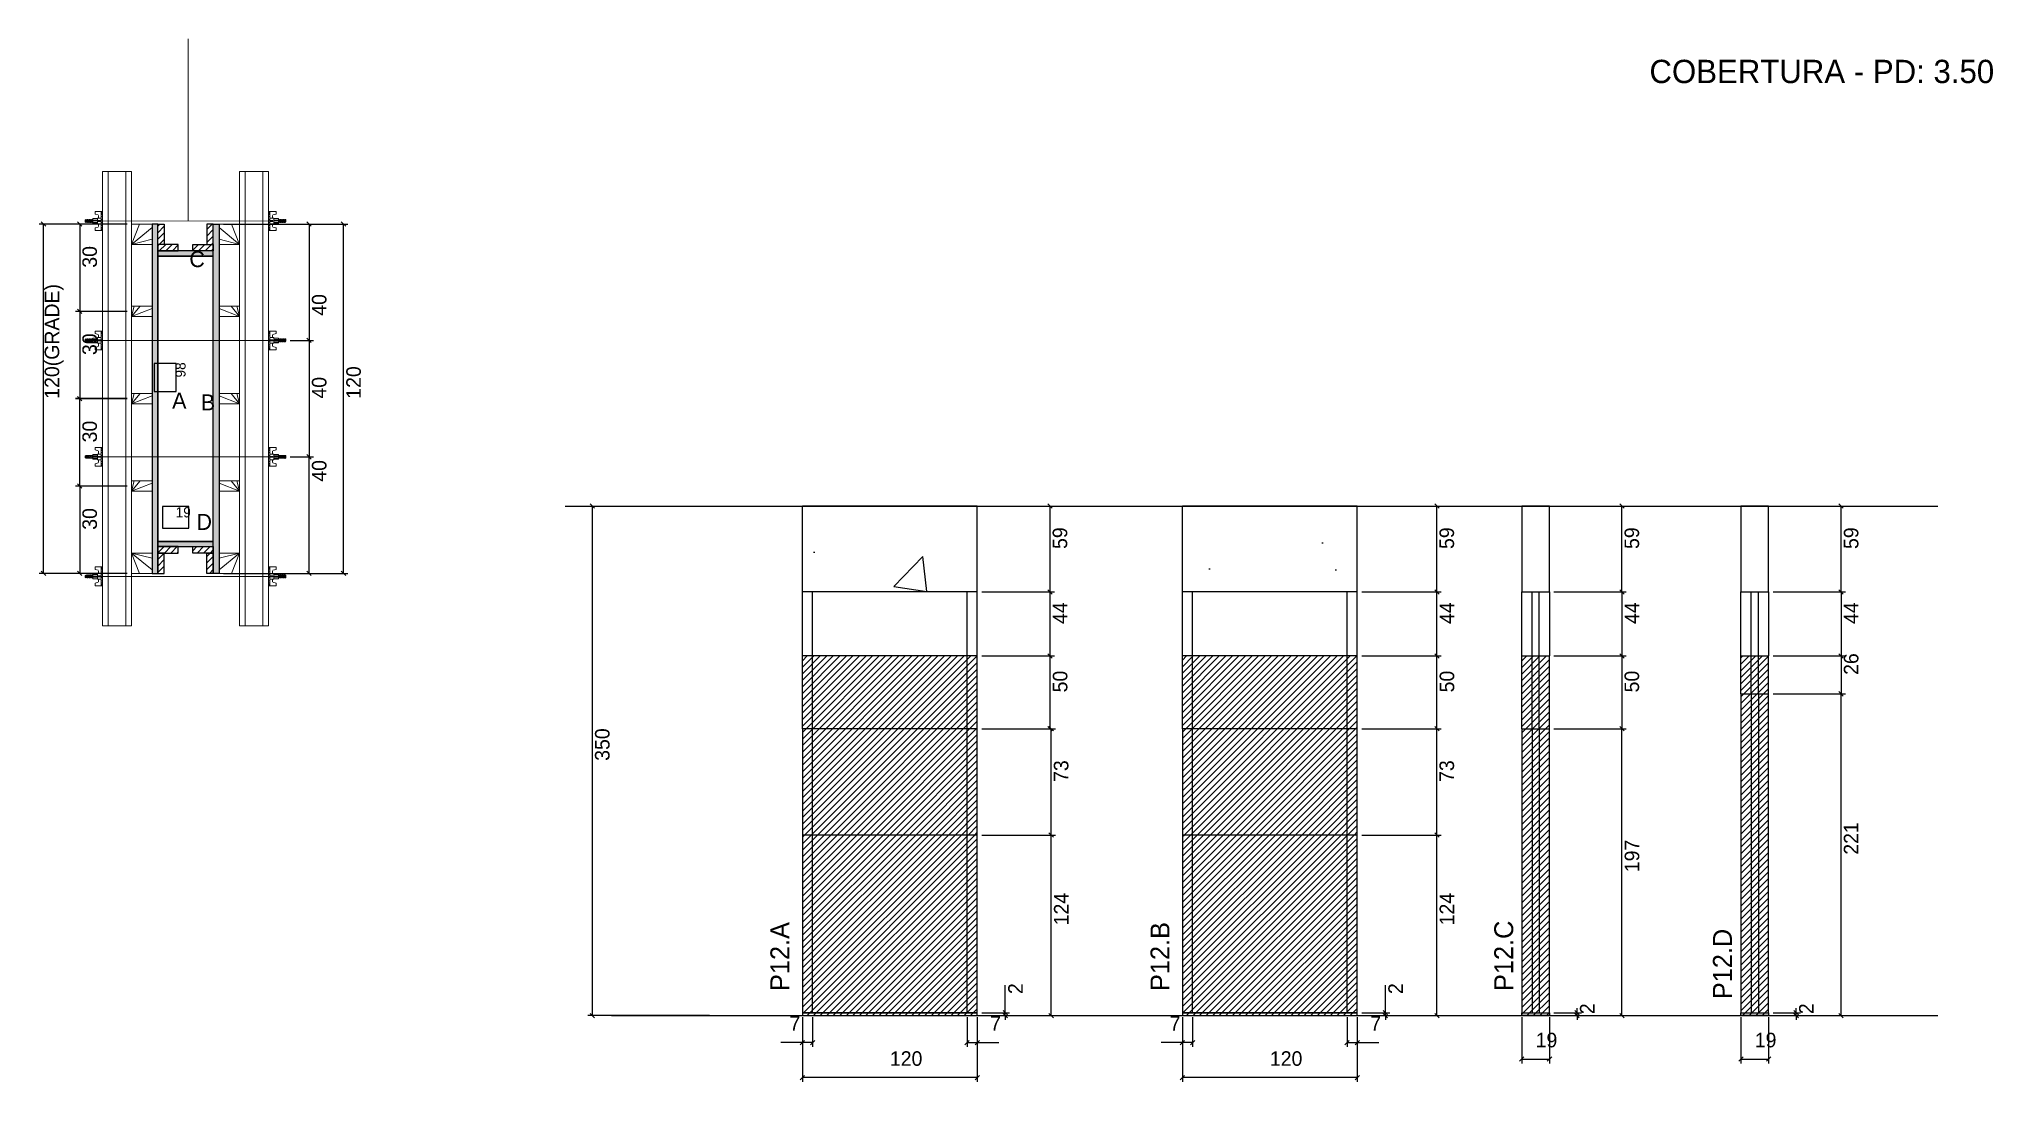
# Model space of a CAD drawing. Header units: metres. Extents: x 7659 to 9000, y 13497 to 14213.
import ezdxf

# ---------------------------------------------------------------- set-up
doc = ezdxf.new("R2010")
doc.units = ezdxf.units.M
for name, color, linetype in [('CHAPA', 7, 'Continuous'), ('COTA', 7, 'Continuous'), ('Hachura', 7, 'Continuous'), ('Madeira', 7, 'Continuous'), ('NIVEL 2° PAV.', 7, 'Continuous'), ('NOMENCLATURA', 7, 'Continuous'), ('Nível', 7, 'Continuous'), ('Painéis', 7, 'Continuous'), ('Perfil Metálico', 7, 'Continuous'), ('SARR_2.2x7', 7, 'Continuous'), ('SARRAFO', 7, 'Continuous'), ('Texto Seção', 7, 'Continuous'), ('TEXTO_GERAL', 7, 'Continuous')]:
    doc.layers.add(name, color=color, linetype=linetype)

msp = doc.modelspace()

# ---------------------------------------------------------------- texts
at = {"layer": 'COTA', "color": 241, "lineweight": 25}
for s, p in [('30', (7698.3, 14056.1)), ('120(GRADE)', (7672.4, 13966.1)), ('40', (7855.8, 14023.1)), ('30', (7698.3, 13996.1)), ('120', (7879.4, 13966.1)), ('40', (7855.8, 13966.2)), ('30', (7698.3, 13936.1)), ('40', (7855.8, 13909.1)), ('30', (7698.3, 13876.1))]:
    msp.add_text(s, height=10, rotation=90, dxfattribs=at).set_placement(p)
at = {"layer": 'COTA', "color": 1, "lineweight": 25}
msp.add_text('98', height=7, rotation=90, dxfattribs=at).set_placement((7759.1, 13980.7))
msp.add_text('19', height=7, dxfattribs=at).set_placement((7752.3, 13884.6))
at = {"layer": 'COTA', "color": 240, "lineweight": 25}
for s, p in [('59', (8364.2, 13862.9)), ('59', (8629.7, 13862.9)), ('59', (8756.7, 13862.9)), ('59', (8907.2, 13862.9)), ('44', (8364.3, 13811.4)), ('44', (8629.8, 13811.4)), ('26', (8907.2, 13776.4)), ('50', (8364.3, 13764.4)), ('50', (8629.8, 13764.4)), ('50', (8756.7, 13764.4)), ('73', (8365, 13702.9)), ('73', (8629.7, 13702.9)), ('221', (8907.2, 13652.9)), ('197', (8756.8, 13640.9)), ('124', (8365.1, 13604.4)), ('124', (8629.8, 13604.4)), ('2', (8333.7, 13557.2)), ('2', (8594.6, 13557.2)), ('2', (8726.1, 13543.4)), ('2', (8876.5, 13543.4))]:
    msp.add_text(s, height=10, rotation=90, dxfattribs=at).set_placement(p)
for s, p in [('7', (8173.6, 13532)), ('7', (8311.3, 13532)), ('7', (8434.5, 13532)), ('7', (8572.2, 13532)), ('19', (8685.7, 13520.6)), ('19', (8836.1, 13520.6)), ('120', (8242.5, 13507.9)), ('120', (8503.3, 13507.9))]:
    msp.add_text(s, height=10, dxfattribs=at).set_placement(p)
at = {"layer": 'NIVEL 2° PAV.', "color": 240, "lineweight": 25}
msp.add_text('350', height=10, rotation=90, dxfattribs=at).set_placement((8050.1, 13717.4))
at = {"layer": 'NOMENCLATURA', "color": 2, "lineweight": 25}
msp.add_text('COBERTURA - PD: 3.50', height=16, dxfattribs=at).set_placement((8763.8, 14182.9))
at = {"layer": 'Painéis', "color": 240, "lineweight": 25}
for p in [(8756.8, 13811.4), (8907.2, 13811.4)]:
    msp.add_text('44', height=10, rotation=90, dxfattribs=at).set_placement(p)
at = {"layer": 'Texto Seção', "color": 7, "lineweight": 15}
for s, p in [('P12.A', (8173.5, 13559.3)), ('P12.B', (8434.4, 13559.3)), ('P12.C', (8670.3, 13559.3)), ('P12.D', (8820.4, 13553.7))]:
    msp.add_text(s, height=13, rotation=90, dxfattribs=at).set_placement(p)
at = {"layer": 'TEXTO_GERAL', "color": 7, "lineweight": 25}
for s, p in [('C', (7761.7, 14056.5)), ('A', (7749.9, 13959.3)), ('B', (7769.6, 13958.1)), ('D', (7766.6, 13876))]:
    msp.add_text(s, height=11, dxfattribs=at).set_placement(p)

# ---------------------------------------------------------------- hatches: boundary and pattern name
at = {"layer": 'COTA'}
h = msp.add_hatch(dxfattribs=at)
h.set_pattern_fill('AR-CONC')
h.paths.add_polyline_path([(8182.5, 13892.4), (8182.5, 13833.4), (8302.5, 13833.4), (8302.5, 13892.4), (8182.5, 13892.4)])
h = msp.add_hatch(dxfattribs=at)
h.set_pattern_fill('AR-CONC')
h.paths.add_polyline_path([(8443.3, 13892.4), (8443.3, 13833.4), (8563.3, 13833.4), (8563.3, 13892.4), (8443.3, 13892.4)])
h = msp.add_hatch(dxfattribs=at)
h.set_pattern_fill('AR-CONC')
h.paths.add_polyline_path([(8676.2, 13833.4), (8695.2, 13833.4), (8695.2, 13893.4), (8676.2, 13893.4), (8676.2, 13833.4)])
h = msp.add_hatch(dxfattribs=at)
h.set_pattern_fill('AR-CONC')
h.paths.add_polyline_path([(8845.6, 13833.4), (8845.6, 13892.4), (8826.6, 13892.4), (8826.6, 13833.4), (8845.6, 13833.4)])
at = {"layer": 'Hachura'}
h = msp.add_hatch(color=7, dxfattribs=at)
h.dxf.hatch_style = 1
h.paths.add_polyline_path([(7740.1, 14086.1), (7736.1, 14086.1), (7736.1, 13846.1), (7740.1, 13846.1), (7740.1, 14086.1)])
h = msp.add_hatch(color=7, dxfattribs=at)
h.dxf.hatch_style = 1
h.paths.add_polyline_path([(7740.1, 14086.1), (7736.1, 14086.1), (7736.1, 13846.1), (7740.1, 13846.1), (7740.1, 14086.1)])
h = msp.add_hatch(dxfattribs=at)
h.set_pattern_fill('ANSI31')
h.paths.add_polyline_path([(7740.1, 14072.1), (7744.5, 14072.1), (7744.5, 14086.1), (7740.1, 14086.1), (7740.1, 14072.1)])
h = msp.add_hatch(dxfattribs=at)
h.set_pattern_fill('ANSI31')
h.paths.add_polyline_path([(7778.1, 14072.1), (7773.7, 14072.1), (7773.7, 14086.1), (7778.1, 14086.1), (7778.1, 14072.1)])
h = msp.add_hatch(color=7, dxfattribs=at)
h.dxf.hatch_style = 1
h.paths.add_polyline_path([(7778.1, 14086.1), (7782.1, 14086.1), (7782.1, 13846.1), (7778.1, 13846.1), (7778.1, 14086.1)])
h = msp.add_hatch(color=7, dxfattribs=at)
h.dxf.hatch_style = 1
h.paths.add_polyline_path([(7778.1, 14086.1), (7782.1, 14086.1), (7782.1, 13846.1), (7778.1, 13846.1), (7778.1, 14086.1)])
h = msp.add_hatch(dxfattribs=at)
h.set_pattern_fill('ANSI31')
h.paths.add_polyline_path([(7740.1, 14067.7), (7740.1, 14072.1), (7754.1, 14072.1), (7754.1, 14067.7), (7740.1, 14067.7)])
h = msp.add_hatch(color=7, dxfattribs=at)
h.dxf.hatch_style = 1
h.paths.add_polyline_path([(7778.1, 14064.1), (7778.1, 14067.7), (7740.1, 14067.7), (7740.1, 14064.1), (7778.1, 14064.1)])
h = msp.add_hatch(color=7, dxfattribs=at)
h.dxf.hatch_style = 1
h.paths.add_polyline_path([(7778.1, 14064.1), (7778.1, 14067.7), (7740.1, 14067.7), (7740.1, 14064.1), (7778.1, 14064.1)])
h = msp.add_hatch(dxfattribs=at)
h.set_pattern_fill('ANSI31')
h.paths.add_polyline_path([(7778.1, 14067.7), (7778.1, 14072.1), (7764.1, 14072.1), (7764.1, 14067.7), (7778.1, 14067.7)])
h = msp.add_hatch(color=7, dxfattribs=at)
h.dxf.hatch_style = 1
h.paths.add_polyline_path([(7778.1, 13864.5), (7778.1, 13868.1), (7740.1, 13868.1), (7740.1, 13864.5), (7778.1, 13864.5)])
h = msp.add_hatch(color=7, dxfattribs=at)
h.dxf.hatch_style = 1
h.paths.add_polyline_path([(7778.1, 13864.5), (7778.1, 13868.1), (7740.1, 13868.1), (7740.1, 13864.5), (7778.1, 13864.5)])
h = msp.add_hatch(dxfattribs=at)
h.set_pattern_fill('ANSI31')
h.paths.add_polyline_path([(7740.1, 13860.1), (7740.1, 13864.5), (7754.1, 13864.5), (7754.1, 13860.1), (7740.1, 13860.1)])
h = msp.add_hatch(dxfattribs=at)
h.set_pattern_fill('ANSI31')
h.paths.add_polyline_path([(7740.1, 13860.1), (7744.5, 13860.1), (7744.5, 13846.1), (7740.1, 13846.1), (7740.1, 13860.1)])
h = msp.add_hatch(dxfattribs=at)
h.set_pattern_fill('ANSI31')
h.paths.add_polyline_path([(7778.1, 13860.1), (7778.1, 13864.5), (7764.1, 13864.5), (7764.1, 13860.1), (7778.1, 13860.1)])
h = msp.add_hatch(dxfattribs=at)
h.set_pattern_fill('ANSI31')
h.paths.add_polyline_path([(7778.1, 13860.1), (7773.7, 13860.1), (7773.7, 13846.1), (7778.1, 13846.1), (7778.1, 13860.1)])
h = msp.add_hatch(dxfattribs=at)
h.set_pattern_fill('ANSI31')
h.paths.add_polyline_path([(8182.5, 13789.4), (8182.5, 13666.4), (8302.5, 13666.4), (8302.5, 13789.4), (8182.5, 13789.4)])
h = msp.add_hatch(dxfattribs=at)
h.set_pattern_fill('ANSI31')
h.paths.add_polyline_path([(8443.3, 13789.4), (8443.3, 13666.4), (8563.3, 13666.4), (8563.3, 13789.4), (8443.3, 13789.4)])
h = msp.add_hatch(dxfattribs=at)
h.set_pattern_fill('ANSI31')
h.paths.add_polyline_path([(8695.2, 13542.4), (8695.2, 13789.4), (8676.2, 13789.4), (8676.2, 13542.4), (8695.2, 13542.4)])
h = msp.add_hatch(dxfattribs=at)
h.set_pattern_fill('ANSI31')
h.paths.add_polyline_path([(8845.6, 13789.4), (8826.6, 13789.4), (8826.6, 13542.4), (8845.6, 13542.4), (8845.6, 13789.4)])
h = msp.add_hatch(dxfattribs=at)
h.set_pattern_fill('ANSI31')
h.paths.add_polyline_path([(8302.5, 13666.4), (8182.5, 13666.4), (8182.5, 13542.4), (8302.5, 13542.4), (8302.5, 13666.4), (8302.5, 13666.4)])
h = msp.add_hatch(dxfattribs=at)
h.set_pattern_fill('ANSI31')
h.paths.add_polyline_path([(8563.3, 13666.4), (8443.3, 13666.4), (8443.3, 13542.4), (8563.3, 13542.4), (8563.3, 13666.4), (8563.3, 13666.4)])

# ---------------------------------------------------------------- linework, layer by layer
at = {"layer": 'CHAPA', "color": 1, "lineweight": 25}
for points in [[(7740.1, 14086.1), (7736.1, 14086.1), (7736.1, 13846.1), (7740.1, 13846.1)], [(7740.1, 14086.1), (7736.1, 14086.1), (7736.1, 13846.1), (7740.1, 13846.1)], [(7778.1, 14086.1), (7782.1, 14086.1), (7782.1, 13846.1), (7778.1, 13846.1)], [(7778.1, 14086.1), (7782.1, 14086.1), (7782.1, 13846.1), (7778.1, 13846.1)], [(7778.1, 14064.1), (7778.1, 14067.7), (7740.1, 14067.7), (7740.1, 14064.1)], [(7778.1, 14064.1), (7778.1, 14067.7), (7740.1, 14067.7), (7740.1, 14064.1)], [(7778.1, 13864.5), (7778.1, 13868.1), (7740.1, 13868.1), (7740.1, 13864.5)], [(7778.1, 13864.5), (7778.1, 13868.1), (7740.1, 13868.1), (7740.1, 13864.5)]]:
    msp.add_lwpolyline(points, close=True, dxfattribs=at)
at = {"layer": 'COTA', "color": 241, "lineweight": 25}
for p, q in [((7719.1, 14086.1), (7658.6, 14086.1)), ((7661.6, 13846.1), (7661.6, 14086.1)), ((7719.1, 14086.1), (7683.5, 14086.1)), ((7686.5, 14086.1), (7686.5, 14026.1)), ((7785.1, 14086.1), (7870.5, 14086.1)), ((7819.1, 14086.1), (7846.9, 14086.1)), ((7843.9, 14086.1), (7843.9, 14006.2)), ((7867.5, 13846.1), (7867.5, 14086.1)), ((7719.1, 14026.1), (7683.5, 14026.1)), ((7719.1, 14026.1), (7683.5, 14026.1)), ((7686.5, 14026.1), (7686.5, 13966.2)), ((7830.9, 14006.2), (7846.9, 14006.2)), ((7830.9, 14006.2), (7846.9, 14006.2)), ((7843.9, 14006.2), (7843.9, 13926.2)), ((7719.1, 13966.2), (7683.5, 13966.2)), ((7719.1, 13966.1), (7683.5, 13966.1)), ((7686.5, 13906.1), (7686.5, 13966.1)), ((7830.9, 13926.2), (7846.9, 13926.2)), ((7830.9, 13926.2), (7846.9, 13926.2)), ((7843.9, 13846.1), (7843.9, 13926.2)), ((7719.1, 13906.1), (7683.5, 13906.1)), ((7719.1, 13906.1), (7683.5, 13906.1)), ((7686.5, 13906.1), (7686.5, 13846.1)), ((8302.5, 13892.4), (8182.5, 13892.4)), ((8182.5, 13833.4), (8182.5, 13892.4)), ((8302.5, 13833.4), (8302.5, 13892.4)), ((8563.3, 13892.4), (8443.3, 13892.4)), ((8563.3, 13892.4), (8443.3, 13892.4)), ((8443.3, 13833.4), (8443.3, 13892.4)), ((8563.3, 13833.4), (8563.3, 13892.4)), ((7719.1, 13846.1), (7658.6, 13846.1)), ((7719.1, 13846.1), (7683.5, 13846.1)), ((7785.1, 13846.1), (7870.5, 13846.1)), ((7819.1, 13846.1), (7846.9, 13846.1))]:
    msp.add_line(p, q, dxfattribs=at)
at = {"layer": 'COTA', "color": 0, "lineweight": 25}
for p, q in [((7663.1, 14084.6), (7660.1, 14087.6)), ((7688, 14084.6), (7685, 14087.6)), ((7845.4, 14084.6), (7842.4, 14087.6)), ((7869, 14084.6), (7866, 14087.6)), ((7685, 14027.6), (7688, 14024.6)), ((7688, 14024.6), (7685, 14027.6)), ((7842.4, 14007.7), (7845.4, 14004.7)), ((7845.4, 14004.7), (7842.4, 14007.7)), ((7685, 13967.7), (7688, 13964.7)), ((7688, 13964.6), (7685, 13967.6)), ((7845.4, 13924.7), (7842.4, 13927.7)), ((7842.4, 13927.7), (7845.4, 13924.7)), ((7688, 13904.6), (7685, 13907.6)), ((7685, 13907.6), (7688, 13904.6)), ((8353.9, 13890.9), (8350.9, 13893.9)), ((8619.4, 13890.9), (8616.4, 13893.9)), ((8746.4, 13890.9), (8743.4, 13893.9)), ((8896.8, 13890.9), (8893.8, 13893.9)), ((7660.1, 13847.6), (7663.1, 13844.6)), ((7685, 13847.6), (7688, 13844.6)), ((7842.4, 13847.6), (7845.4, 13844.6)), ((7866, 13847.6), (7869, 13844.6)), ((8350.9, 13834.9), (8353.9, 13831.9)), ((8353.9, 13831.9), (8350.9, 13834.9)), ((8616.4, 13834.9), (8619.4, 13831.9)), ((8619.4, 13831.9), (8616.4, 13834.9)), ((8743.4, 13834.9), (8746.4, 13831.9)), ((8893.8, 13834.9), (8896.8, 13831.9)), ((8353.9, 13787.9), (8350.9, 13790.9)), ((8350.9, 13790.9), (8353.9, 13787.9)), ((8619.4, 13787.9), (8616.4, 13790.9)), ((8616.4, 13790.9), (8619.4, 13787.9)), ((8746.4, 13787.9), (8743.4, 13790.9)), ((8896.8, 13787.9), (8893.8, 13790.9)), ((8896.8, 13761.9), (8893.8, 13764.9)), ((8893.8, 13764.9), (8896.8, 13761.9)), ((8350.9, 13740.9), (8353.9, 13737.9)), ((8354.7, 13737.9), (8351.7, 13740.9)), ((8619.4, 13737.9), (8616.4, 13740.9)), ((8616.4, 13740.9), (8619.4, 13737.9)), ((8746.4, 13737.9), (8743.4, 13740.9)), ((8743.4, 13740.9), (8746.4, 13737.9)), ((8354.7, 13664.9), (8351.7, 13667.9)), ((8351.7, 13667.9), (8354.7, 13664.9)), ((8619.4, 13664.9), (8616.4, 13667.9)), ((8616.4, 13667.9), (8619.4, 13664.9)), ((8320.2, 13545.9), (8323.2, 13542.9)), ((8323.2, 13540.9), (8320.2, 13543.9)), ((8351.7, 13543.9), (8354.7, 13540.9)), ((8581.1, 13545.9), (8584.1, 13542.9)), ((8584.1, 13540.9), (8581.1, 13543.9)), ((8616.4, 13543.9), (8619.4, 13540.9)), ((8712.6, 13545.9), (8715.6, 13542.9)), ((8715.6, 13540.9), (8712.6, 13543.9)), ((8743.4, 13543.9), (8746.4, 13540.9)), ((8863, 13545.9), (8866, 13542.9)), ((8866, 13540.9), (8863, 13543.9)), ((8893.8, 13543.9), (8896.8, 13540.9)), ((8184, 13525.4), (8181, 13522.4)), ((8188, 13522.4), (8191, 13525.4)), ((8297, 13525.4), (8294, 13522.4)), ((8301, 13522.4), (8304, 13525.4)), ((8444.8, 13525.4), (8441.8, 13522.4)), ((8448.8, 13522.4), (8451.8, 13525.4)), ((8557.8, 13525.4), (8554.8, 13522.4)), ((8561.8, 13522.4), (8564.8, 13525.4)), ((8677.7, 13514), (8674.7, 13511)), ((8693.7, 13511), (8696.7, 13514)), ((8828.1, 13514), (8825.1, 13511)), ((8844.1, 13511), (8847.1, 13514)), ((8184, 13501.3), (8181, 13498.3)), ((8301, 13498.3), (8304, 13501.3)), ((8444.8, 13501.3), (8441.8, 13498.3)), ((8561.8, 13498.3), (8564.8, 13501.3))]:
    msp.add_line(p, q, dxfattribs=at)
at = {"layer": 'COTA', "color": 180, "lineweight": 25}
for p, q in [((7752.6, 13990.4), (7737.6, 13990.4)), ((7737.6, 13990.4), (7737.6, 13971)), ((7752.6, 13971), (7752.6, 13990.4)), ((7737.6, 13971), (7752.6, 13971)), ((7761.3, 13892.1), (7743.3, 13892.1)), ((7743.3, 13892.1), (7743.3, 13877.1)), ((7761.3, 13877.1), (7761.3, 13892.1)), ((7743.3, 13877.1), (7761.3, 13877.1))]:
    msp.add_line(p, q, dxfattribs=at)
at = {"layer": 'COTA', "color": 4, "lineweight": 25}
for p, q in [((8305.5, 13892.4), (8355.4, 13892.4)), ((8352.4, 13833.4), (8352.4, 13892.4)), ((8566.3, 13892.4), (8620.9, 13892.4)), ((8617.9, 13833.4), (8617.9, 13892.4)), ((8698.2, 13892.4), (8747.9, 13892.4)), ((8744.9, 13833.4), (8744.9, 13892.4)), ((8848.6, 13892.4), (8898.3, 13892.4)), ((8895.3, 13833.4), (8895.3, 13892.4)), ((8305.5, 13833.4), (8355.4, 13833.4)), ((8305.5, 13833.4), (8355.4, 13833.4)), ((8352.4, 13789.4), (8352.4, 13833.4)), ((8566.3, 13833.4), (8620.9, 13833.4)), ((8566.3, 13833.4), (8620.9, 13833.4)), ((8617.9, 13789.4), (8617.9, 13833.4)), ((8698.2, 13833.4), (8747.9, 13833.4)), ((8848.6, 13833.4), (8898.3, 13833.4)), ((8305.5, 13789.4), (8355.4, 13789.4)), ((8305.5, 13789.4), (8355.4, 13789.4)), ((8352.4, 13739.4), (8352.4, 13789.4)), ((8566.3, 13789.4), (8620.9, 13789.4)), ((8566.3, 13789.4), (8620.9, 13789.4)), ((8617.9, 13739.4), (8617.9, 13789.4)), ((8698.2, 13789.4), (8747.9, 13789.4)), ((8744.9, 13789.4), (8744.9, 13739.4)), ((8848.6, 13789.4), (8898.3, 13789.4)), ((8895.3, 13789.4), (8895.3, 13763.4)), ((8848.6, 13763.4), (8898.3, 13763.4)), ((8848.6, 13763.4), (8898.3, 13763.4)), ((8895.3, 13542.4), (8895.3, 13763.4)), ((8305.5, 13739.4), (8355.4, 13739.4)), ((8323.5, 13739.4), (8356.2, 13739.4)), ((8353.2, 13666.4), (8353.2, 13739.4)), ((8566.3, 13739.4), (8620.9, 13739.4)), ((8566.3, 13739.4), (8620.9, 13739.4)), ((8617.9, 13666.4), (8617.9, 13739.4)), ((8698.2, 13739.4), (8747.9, 13739.4)), ((8698.2, 13739.4), (8747.9, 13739.4)), ((8744.9, 13542.4), (8744.9, 13739.4)), ((8305.5, 13666.4), (8356.2, 13666.4)), ((8305.5, 13666.4), (8356.2, 13666.4)), ((8353.2, 13542.4), (8353.2, 13666.4)), ((8566.3, 13666.4), (8620.9, 13666.4)), ((8566.3, 13666.4), (8620.9, 13666.4)), ((8617.9, 13542.4), (8617.9, 13666.4)), ((8321.7, 13544.4), (8321.7, 13563.2)), ((8582.6, 13544.4), (8582.6, 13563.2)), ((8305.5, 13544.4), (8324.7, 13544.4)), ((8321.7, 13542.4), (8321.7, 13544.4)), ((8566.3, 13544.4), (8585.6, 13544.4)), ((8582.6, 13542.4), (8582.6, 13544.4)), ((8698.2, 13544.4), (8717.1, 13544.4)), ((8714.1, 13544.4), (8714.1, 13547.4)), ((8714.1, 13542.4), (8714.1, 13544.4)), ((8848.6, 13544.4), (8867.5, 13544.4)), ((8864.5, 13544.4), (8864.5, 13547.4)), ((8864.5, 13542.4), (8864.5, 13544.4)), ((8182.5, 13541.4), (8182.5, 13496.8)), ((8182.5, 13539.4), (8182.5, 13520.9)), ((8189.5, 13541.4), (8189.5, 13520.9)), ((8295.5, 13541.4), (8295.5, 13520.9)), ((8302.5, 13541.4), (8302.5, 13496.8)), ((8302.5, 13539.4), (8302.5, 13520.9)), ((8305.5, 13542.4), (8324.7, 13542.4)), ((8305.5, 13542.4), (8356.2, 13542.4)), ((8321.7, 13542.4), (8321.7, 13539.4)), ((8443.3, 13541.4), (8443.3, 13496.8)), ((8443.3, 13539.4), (8443.3, 13520.9)), ((8450.3, 13541.4), (8450.3, 13520.9)), ((8556.3, 13541.4), (8556.3, 13520.9)), ((8563.3, 13541.4), (8563.3, 13496.8)), ((8563.3, 13539.4), (8563.3, 13520.9)), ((8566.3, 13542.4), (8585.6, 13542.4)), ((8566.3, 13542.4), (8620.9, 13542.4)), ((8582.6, 13542.4), (8582.6, 13539.4)), ((8676.2, 13541.4), (8676.2, 13509.5)), ((8695.2, 13541.4), (8695.2, 13509.5)), ((8698.2, 13542.4), (8717.1, 13542.4)), ((8698.2, 13542.4), (8747.9, 13542.4)), ((8714.1, 13542.4), (8714.1, 13539.4)), ((8826.6, 13541.4), (8826.6, 13509.5)), ((8845.6, 13541.4), (8845.6, 13509.5)), ((8848.6, 13542.4), (8867.5, 13542.4)), ((8848.6, 13542.4), (8898.3, 13542.4)), ((8864.5, 13542.4), (8864.5, 13539.4)), ((8182.5, 13523.9), (8167.7, 13523.9)), ((8189.5, 13523.9), (8182.5, 13523.9)), ((8295.5, 13523.9), (8302.5, 13523.9)), ((8302.5, 13523.9), (8317.2, 13523.9)), ((8443.3, 13523.9), (8428.6, 13523.9)), ((8450.3, 13523.9), (8443.3, 13523.9)), ((8556.3, 13523.9), (8563.3, 13523.9)), ((8563.3, 13523.9), (8578.1, 13523.9)), ((8676.2, 13512.5), (8695.2, 13512.5)), ((8826.6, 13512.5), (8845.6, 13512.5)), ((8302.5, 13499.8), (8182.5, 13499.8)), ((8563.3, 13499.8), (8443.3, 13499.8))]:
    msp.add_line(p, q, dxfattribs=at)
at = {"layer": 'COTA', "color": 241, "lineweight": 25}
for points in [[(8695.2, 13833.4), (8695.2, 13892.4), (8676.2, 13892.4), (8676.2, 13833.4)], [(8845.6, 13833.4), (8845.6, 13892.4), (8826.6, 13892.4), (8826.6, 13833.4)]]:
    msp.add_lwpolyline(points, dxfattribs=at)
at = {"layer": 'Hachura', "color": 0, "lineweight": 9}
for p, q in [((7702.1, 14094.6), (7697, 14094.6)), ((7697, 14094.6), (7697, 14092.9)), ((7701.2, 14094.6), (7701.2, 14081.7)), ((7701.2, 14094.6), (7701.2, 14089.4)), ((7701.2, 14094.5), (7702.1, 14094.5)), ((7701.2, 14094.2), (7702.1, 14094.2)), ((7701.2, 14093.9), (7702.1, 14093.9)), ((7702.1, 14081.7), (7702.1, 14094.6)), ((7816.1, 14081.7), (7816.1, 14094.6)), ((7816.1, 14094.6), (7821.3, 14094.6)), ((7817.1, 14094.5), (7816.1, 14094.5)), ((7817.1, 14094.2), (7816.1, 14094.2)), ((7817.1, 14093.9), (7816.1, 14093.9)), ((7817, 14094.6), (7817, 14081.7)), ((7817, 14094.6), (7817, 14089.4)), ((7821.3, 14094.6), (7821.3, 14092.9)), ((7690.7, 14089.2), (7690.3, 14088.9)), ((7690.3, 14088.9), (7690.3, 14087.6)), ((7690.7, 14087.2), (7690.3, 14087.6)), ((7691, 14089.2), (7690.7, 14089.2)), ((7690.7, 14087.2), (7690.7, 14089.2)), ((7691.3, 14087.2), (7690.7, 14088.5)), ((7691.2, 14087.1), (7690.7, 14088.3)), ((7690.7, 14087.8), (7691, 14087.1)), ((7690.7, 14087.5), (7690.8, 14087.2)), ((7691, 14089.2), (7691.9, 14087.2)), ((7691, 14089.2), (7691.9, 14087.2)), ((7691.1, 14089.3), (7692.2, 14087.1)), ((7692.4, 14087.1), (7691.3, 14089.3)), ((7691.3, 14087.2), (7691.9, 14087.2)), ((7692.1, 14089.2), (7691.5, 14089.2)), ((7692.5, 14087.2), (7691.5, 14089.2)), ((7692.1, 14089.2), (7693.1, 14087.2)), ((7692.2, 14089.3), (7693.3, 14087.1)), ((7693.5, 14087.1), (7692.5, 14089.3)), ((7693.1, 14087.2), (7692.5, 14087.2)), ((7693.3, 14089.2), (7692.7, 14089.2)), ((7693.6, 14087.2), (7692.7, 14089.2)), ((7692.9, 14089.2), (7692.7, 14089.2)), ((7693.3, 14089.2), (7694.3, 14087.2)), ((7693.4, 14089.3), (7694.5, 14087.1)), ((7694.7, 14087.1), (7693.6, 14089.3)), ((7693.8, 14087.2), (7693.6, 14087.2)), ((7694.5, 14089.2), (7693.8, 14089.2)), ((7694.8, 14087.2), (7693.8, 14089.2)), ((7693.8, 14087.2), (7694.3, 14087.2)), ((7694.5, 14089.2), (7695.4, 14087.2)), ((7695.4, 14088), (7694.8, 14089.3)), ((7694.8, 14087.2), (7695.4, 14087.2)), ((7695.4, 14088.3), (7695, 14089.2)), ((7695.4, 14089.2), (7695, 14089.2)), ((7695.4, 14086.5), (7695.4, 14089.8)), ((7695.4, 14089.8), (7698.7, 14089.8)), ((7695.4, 14088.8), (7698.7, 14088.8)), ((7695.4, 14087.2), (7698.7, 14087.2)), ((7698.7, 14086.5), (7695.4, 14086.5)), ((7695.5, 14086.5), (7695.5, 14089.8)), ((7697, 14092.9), (7699.2, 14092.3)), ((7697, 14083.4), (7699.2, 14084)), ((7697, 14081.7), (7697, 14083.4)), ((7701.2, 14081.7), (7697, 14081.7)), ((7698.7, 14090.1), (7698.7, 14086.2)), ((7701.2, 14090.1), (7698.7, 14090.1)), ((7698.7, 14086.2), (7698.7, 14086.5)), ((7698.7, 14086.2), (7698.7, 14086.5)), ((7698.7, 14086.2), (7701.2, 14086.2)), ((7701.2, 14088.5), (7699.2, 14088.5)), ((7699.2, 14087.9), (7701.2, 14087.9)), ((7699.4, 14092), (7699.4, 14090.1)), ((7699.4, 14084.3), (7699.4, 14086.2)), ((7701.2, 14093.4), (7702.1, 14093.4)), ((7701.2, 14092.6), (7702.1, 14092.6)), ((7701.2, 14091.2), (7702.1, 14091.2)), ((7701.2, 14088.1), (7701.2, 14090.1)), ((7701.2, 14089.4), (7701.2, 14088.8)), ((7701.2, 14088.2), (7702.1, 14088.2)), ((7701.2, 14085.1), (7702.1, 14085.1)), ((7701.2, 14083.7), (7702.1, 14083.7)), ((7701.2, 14082.8), (7702.1, 14082.8)), ((7701.2, 14082.4), (7702.1, 14082.4)), ((7701.2, 14082), (7702.1, 14082)), ((7701.2, 14081.8), (7702.1, 14081.8)), ((7701.2, 14081.7), (7702.1, 14081.7)), ((7701.6, 14089.1), (7701.3, 14089.1)), ((7701.4, 14087.2), (7701.8, 14087.2)), ((7702, 14089.1), (7701.6, 14089.1)), ((7702.1, 14082.7), (7702.1, 14090.5)), ((7817.1, 14093.4), (7816.1, 14093.4)), ((7817.1, 14092.6), (7816.1, 14092.6)), ((7817.1, 14091.2), (7816.1, 14091.2)), ((7816.1, 14082.7), (7816.1, 14090.5)), ((7817, 14088.2), (7816.1, 14088.2)), ((7817.1, 14085.1), (7816.1, 14085.1)), ((7817.1, 14083.7), (7816.1, 14083.7)), ((7817.1, 14082.8), (7816.1, 14082.8)), ((7817.1, 14082.4), (7816.1, 14082.4)), ((7817.1, 14082), (7816.1, 14082)), ((7817.1, 14081.8), (7816.1, 14081.8)), ((7817, 14081.7), (7816.1, 14081.7)), ((7816.3, 14089.1), (7816.7, 14089.1)), ((7816.9, 14087.2), (7816.5, 14087.2)), ((7816.7, 14089.1), (7816.9, 14089.1)), ((7817, 14088.1), (7817, 14090.1)), ((7817, 14090.1), (7819.6, 14090.1)), ((7817, 14089.4), (7817, 14088.8)), ((7817, 14088.5), (7819, 14088.5)), ((7819, 14087.9), (7817, 14087.9)), ((7819.6, 14086.2), (7817, 14086.2)), ((7817, 14081.7), (7821.3, 14081.7)), ((7818.8, 14092), (7818.8, 14090.1)), ((7818.8, 14084.3), (7818.8, 14086.2)), ((7821.3, 14092.9), (7819.1, 14092.3)), ((7821.3, 14083.4), (7819.1, 14084)), ((7819.6, 14090.1), (7819.6, 14086.2)), ((7822.8, 14089.8), (7819.6, 14089.8)), ((7822.8, 14088.8), (7819.6, 14088.8)), ((7822.8, 14087.2), (7819.6, 14087.2)), ((7819.6, 14086.5), (7822.8, 14086.5)), ((7819.6, 14086.2), (7819.6, 14086.5)), ((7819.6, 14086.2), (7819.6, 14086.5)), ((7821.3, 14081.7), (7821.3, 14083.4)), ((7822.8, 14086.5), (7822.8, 14089.8)), ((7822.8, 14086.5), (7822.8, 14089.8)), ((7822.8, 14088), (7823.5, 14089.3)), ((7823.8, 14089.2), (7822.8, 14087.2)), ((7822.8, 14088.3), (7823.3, 14089.2)), ((7822.8, 14089.2), (7823.3, 14089.2)), ((7823.5, 14087.2), (7822.8, 14087.2)), ((7823.5, 14087.2), (7824.5, 14089.2)), ((7823.6, 14087.1), (7824.6, 14089.3)), ((7824.9, 14089.3), (7823.8, 14087.1)), ((7823.8, 14089.2), (7824.5, 14089.2)), ((7825, 14089.2), (7824, 14087.2)), ((7824.4, 14087.2), (7824, 14087.2)), ((7824.4, 14087.2), (7824.7, 14087.2)), ((7824.7, 14087.1), (7825.8, 14089.3)), ((7824.7, 14087.2), (7825.6, 14089.2)), ((7826, 14089.3), (7825, 14087.1)), ((7825, 14089.2), (7825.6, 14089.2)), ((7826.1, 14089.2), (7825.2, 14087.2)), ((7825.2, 14087.2), (7825.8, 14087.2)), ((7825.4, 14089.2), (7825.6, 14089.2)), ((7825.8, 14087.2), (7826.8, 14089.2)), ((7825.9, 14087.1), (7827, 14089.3)), ((7827.2, 14089.3), (7826.1, 14087.1)), ((7826.1, 14089.2), (7826.8, 14089.2)), ((7827.3, 14089.2), (7826.3, 14087.2)), ((7827.3, 14089.2), (7826.3, 14087.2)), ((7827, 14087.2), (7826.3, 14087.2)), ((7827, 14087.2), (7827.6, 14088.5)), ((7827.1, 14087.1), (7827.6, 14088.3)), ((7827.3, 14089.2), (7827.6, 14089.2)), ((7827.6, 14087.8), (7827.3, 14087.1)), ((7827.6, 14087.5), (7827.5, 14087.2)), ((7827.6, 14089.2), (7827.9, 14088.9)), ((7827.6, 14087.2), (7827.6, 14089.2)), ((7827.6, 14087.2), (7827.9, 14087.6)), ((7827.9, 14088.9), (7827.9, 14087.6)), ((7690.7, 14007.2), (7690.3, 14006.9)), ((7690.3, 14006.9), (7690.3, 14005.6)), ((7690.7, 14005.2), (7690.3, 14005.6)), ((7691, 14007.2), (7690.7, 14007.2)), ((7690.7, 14005.2), (7690.7, 14007.2)), ((7691.3, 14005.2), (7690.7, 14006.5)), ((7691.2, 14005.1), (7690.7, 14006.3)), ((7690.7, 14005.8), (7691, 14005.1)), ((7690.7, 14005.5), (7690.8, 14005.2)), ((7691, 14007.2), (7691.9, 14005.2)), ((7691, 14007.2), (7691.9, 14005.2)), ((7691.1, 14007.3), (7692.2, 14005.1)), ((7692.4, 14005.1), (7691.3, 14007.3)), ((7691.3, 14005.2), (7691.9, 14005.2)), ((7692.1, 14007.2), (7691.5, 14007.2)), ((7692.5, 14005.2), (7691.5, 14007.2)), ((7692.1, 14007.2), (7693.1, 14005.2)), ((7692.2, 14007.3), (7693.3, 14005.1)), ((7693.5, 14005.1), (7692.5, 14007.3)), ((7693.1, 14005.2), (7692.5, 14005.2)), ((7693.3, 14007.2), (7692.7, 14007.2)), ((7693.6, 14005.2), (7692.7, 14007.2)), ((7692.9, 14007.2), (7692.7, 14007.2)), ((7693.3, 14007.2), (7694.3, 14005.2)), ((7693.4, 14007.3), (7694.5, 14005.1)), ((7694.7, 14005.1), (7693.6, 14007.3)), ((7693.8, 14005.2), (7693.6, 14005.2)), ((7694.5, 14007.2), (7693.8, 14007.2)), ((7694.8, 14005.2), (7693.8, 14007.2)), ((7693.8, 14005.2), (7694.3, 14005.2)), ((7694.5, 14007.2), (7695.4, 14005.2)), ((7695.4, 14006), (7694.8, 14007.3)), ((7694.8, 14005.2), (7695.4, 14005.2)), ((7695.4, 14006.3), (7695, 14007.2)), ((7695.4, 14007.2), (7695, 14007.2)), ((7695.4, 14004.5), (7695.4, 14007.8)), ((7695.4, 14007.8), (7698.7, 14007.8)), ((7695.4, 14006.8), (7698.7, 14006.8)), ((7695.4, 14005.2), (7698.7, 14005.2)), ((7698.7, 14004.5), (7695.4, 14004.5)), ((7695.5, 14004.5), (7695.5, 14007.8)), ((7702.1, 14012.6), (7697, 14012.6)), ((7697, 14012.6), (7697, 14010.9)), ((7697, 14010.9), (7699.2, 14010.3)), ((7697, 14001.4), (7699.2, 14002)), ((7697, 13999.7), (7697, 14001.4)), ((7701.2, 13999.7), (7697, 13999.7)), ((7698.7, 14008.1), (7698.7, 14004.2)), ((7701.2, 14008.1), (7698.7, 14008.1)), ((7698.7, 14004.2), (7698.7, 14004.5)), ((7698.7, 14004.2), (7698.7, 14004.5)), ((7698.7, 14004.2), (7701.2, 14004.2)), ((7701.2, 14006.5), (7699.2, 14006.5)), ((7699.2, 14005.9), (7701.2, 14005.9)), ((7699.4, 14010), (7699.4, 14008.1)), ((7699.4, 14002.3), (7699.4, 14004.2)), ((7701.2, 14012.6), (7701.2, 13999.7)), ((7701.2, 14012.6), (7701.2, 14007.4)), ((7701.2, 14012.5), (7702.1, 14012.5)), ((7701.2, 14012.2), (7702.1, 14012.2)), ((7701.2, 14011.9), (7702.1, 14011.9)), ((7701.2, 14011.4), (7702.1, 14011.4)), ((7701.2, 14010.6), (7702.1, 14010.6)), ((7701.2, 14009.2), (7702.1, 14009.2)), ((7701.2, 14006.1), (7701.2, 14008.1)), ((7701.2, 14007.4), (7701.2, 14006.8)), ((7701.2, 14006.2), (7702.1, 14006.2)), ((7701.2, 14003.1), (7702.1, 14003.1)), ((7701.2, 14001.7), (7702.1, 14001.7)), ((7701.2, 14000.8), (7702.1, 14000.8)), ((7701.2, 14000.4), (7702.1, 14000.4)), ((7701.2, 14000), (7702.1, 14000)), ((7701.2, 13999.8), (7702.1, 13999.8)), ((7701.2, 13999.7), (7702.1, 13999.7)), ((7701.6, 14007.1), (7701.3, 14007.1)), ((7701.4, 14005.2), (7701.8, 14005.2)), ((7702, 14007.1), (7701.6, 14007.1)), ((7702.1, 13999.7), (7702.1, 14012.6)), ((7702.1, 14000.7), (7702.1, 14008.5)), ((7816.1, 13999.7), (7816.1, 14012.6)), ((7816.1, 14012.6), (7821.3, 14012.6)), ((7817.1, 14012.5), (7816.1, 14012.5)), ((7817.1, 14012.2), (7816.1, 14012.2)), ((7817.1, 14011.9), (7816.1, 14011.9)), ((7817.1, 14011.4), (7816.1, 14011.4)), ((7817.1, 14010.6), (7816.1, 14010.6)), ((7817.1, 14009.2), (7816.1, 14009.2)), ((7816.1, 14000.7), (7816.1, 14008.5)), ((7817, 14006.2), (7816.1, 14006.2)), ((7817.1, 14003.1), (7816.1, 14003.1)), ((7817.1, 14001.7), (7816.1, 14001.7)), ((7817.1, 14000.8), (7816.1, 14000.8)), ((7817.1, 14000.4), (7816.1, 14000.4)), ((7817.1, 14000), (7816.1, 14000)), ((7817.1, 13999.8), (7816.1, 13999.8)), ((7817, 13999.7), (7816.1, 13999.7)), ((7816.3, 14007.1), (7816.7, 14007.1)), ((7816.9, 14005.2), (7816.5, 14005.2)), ((7816.7, 14007.1), (7816.9, 14007.1)), ((7817, 14012.6), (7817, 13999.7)), ((7817, 14012.6), (7817, 14007.4)), ((7817, 14006.1), (7817, 14008.1)), ((7817, 14008.1), (7819.6, 14008.1)), ((7817, 14007.4), (7817, 14006.8)), ((7817, 14006.5), (7819, 14006.5)), ((7819, 14005.9), (7817, 14005.9)), ((7819.6, 14004.2), (7817, 14004.2)), ((7817, 13999.7), (7821.3, 13999.7)), ((7818.8, 14010), (7818.8, 14008.1)), ((7818.8, 14002.3), (7818.8, 14004.2)), ((7821.3, 14010.9), (7819.1, 14010.3)), ((7821.3, 14001.4), (7819.1, 14002)), ((7819.6, 14008.1), (7819.6, 14004.2)), ((7822.8, 14007.8), (7819.6, 14007.8)), ((7822.8, 14006.8), (7819.6, 14006.8)), ((7822.8, 14005.2), (7819.6, 14005.2)), ((7819.6, 14004.5), (7822.8, 14004.5)), ((7819.6, 14004.2), (7819.6, 14004.5)), ((7819.6, 14004.2), (7819.6, 14004.5)), ((7821.3, 14012.6), (7821.3, 14010.9)), ((7821.3, 13999.7), (7821.3, 14001.4)), ((7822.8, 14004.5), (7822.8, 14007.8)), ((7822.8, 14004.5), (7822.8, 14007.8)), ((7822.8, 14006), (7823.5, 14007.3)), ((7823.8, 14007.2), (7822.8, 14005.2)), ((7822.8, 14006.3), (7823.3, 14007.2)), ((7822.8, 14007.2), (7823.3, 14007.2)), ((7823.5, 14005.2), (7822.8, 14005.2)), ((7823.5, 14005.2), (7824.5, 14007.2)), ((7823.6, 14005.1), (7824.6, 14007.3)), ((7824.9, 14007.3), (7823.8, 14005.1)), ((7823.8, 14007.2), (7824.5, 14007.2)), ((7825, 14007.2), (7824, 14005.2)), ((7824.4, 14005.2), (7824, 14005.2)), ((7824.4, 14005.2), (7824.7, 14005.2)), ((7824.7, 14005.1), (7825.8, 14007.3)), ((7824.7, 14005.2), (7825.6, 14007.2)), ((7826, 14007.3), (7825, 14005.1)), ((7825, 14007.2), (7825.6, 14007.2)), ((7826.1, 14007.2), (7825.2, 14005.2)), ((7825.2, 14005.2), (7825.8, 14005.2)), ((7825.4, 14007.2), (7825.6, 14007.2)), ((7825.8, 14005.2), (7826.8, 14007.2)), ((7825.9, 14005.1), (7827, 14007.3)), ((7827.2, 14007.3), (7826.1, 14005.1)), ((7826.1, 14007.2), (7826.8, 14007.2)), ((7827.3, 14007.2), (7826.3, 14005.2)), ((7827.3, 14007.2), (7826.3, 14005.2)), ((7827, 14005.2), (7826.3, 14005.2)), ((7827, 14005.2), (7827.6, 14006.5)), ((7827.1, 14005.1), (7827.6, 14006.3)), ((7827.3, 14007.2), (7827.6, 14007.2)), ((7827.6, 14005.8), (7827.3, 14005.1)), ((7827.6, 14005.5), (7827.5, 14005.2)), ((7827.6, 14007.2), (7827.9, 14006.9)), ((7827.6, 14005.2), (7827.6, 14007.2)), ((7827.6, 14005.2), (7827.9, 14005.6)), ((7827.9, 14006.9), (7827.9, 14005.6)), ((7702.1, 13932.6), (7697, 13932.6)), ((7697, 13932.6), (7697, 13930.9)), ((7701.2, 13932.6), (7701.2, 13919.7)), ((7701.2, 13932.6), (7701.2, 13927.4)), ((7702.1, 13919.7), (7702.1, 13932.6)), ((7816.1, 13919.7), (7816.1, 13932.6)), ((7816.1, 13932.6), (7821.3, 13932.6)), ((7817, 13932.6), (7817, 13919.7)), ((7817, 13932.6), (7817, 13927.4)), ((7821.3, 13932.6), (7821.3, 13930.9)), ((7690.7, 13927.2), (7690.3, 13926.9)), ((7690.3, 13926.9), (7690.3, 13925.6)), ((7690.7, 13925.2), (7690.3, 13925.6)), ((7691, 13927.2), (7690.7, 13927.2)), ((7690.7, 13925.2), (7690.7, 13927.2)), ((7691.3, 13925.2), (7690.7, 13926.5)), ((7691.2, 13925.1), (7690.7, 13926.3)), ((7690.7, 13925.8), (7691, 13925.1)), ((7690.7, 13925.5), (7690.8, 13925.2)), ((7691, 13927.2), (7691.9, 13925.2)), ((7691, 13927.2), (7691.9, 13925.2)), ((7691.1, 13927.3), (7692.2, 13925.1)), ((7692.4, 13925.1), (7691.3, 13927.3)), ((7691.3, 13925.2), (7691.9, 13925.2)), ((7692.1, 13927.2), (7691.5, 13927.2)), ((7692.5, 13925.2), (7691.5, 13927.2)), ((7692.1, 13927.2), (7693.1, 13925.2)), ((7692.2, 13927.3), (7693.3, 13925.1)), ((7693.5, 13925.1), (7692.5, 13927.3)), ((7693.1, 13925.2), (7692.5, 13925.2)), ((7693.3, 13927.2), (7692.7, 13927.2)), ((7693.6, 13925.2), (7692.7, 13927.2)), ((7692.9, 13927.2), (7692.7, 13927.2)), ((7693.3, 13927.2), (7694.3, 13925.2)), ((7693.4, 13927.3), (7694.5, 13925.1)), ((7694.7, 13925.1), (7693.6, 13927.3)), ((7693.8, 13925.2), (7693.6, 13925.2)), ((7694.5, 13927.2), (7693.8, 13927.2)), ((7694.8, 13925.2), (7693.8, 13927.2)), ((7693.8, 13925.2), (7694.3, 13925.2)), ((7694.5, 13927.2), (7695.4, 13925.2)), ((7695.4, 13926), (7694.8, 13927.3)), ((7694.8, 13925.2), (7695.4, 13925.2)), ((7695.4, 13926.3), (7695, 13927.2)), ((7695.4, 13927.2), (7695, 13927.2)), ((7695.4, 13924.5), (7695.4, 13927.8)), ((7695.4, 13927.8), (7698.7, 13927.8)), ((7695.4, 13926.8), (7698.7, 13926.8)), ((7695.4, 13925.2), (7698.7, 13925.2)), ((7698.7, 13924.5), (7695.4, 13924.5)), ((7695.5, 13924.5), (7695.5, 13927.8)), ((7697, 13930.9), (7699.2, 13930.3)), ((7697, 13921.4), (7699.2, 13922)), ((7697, 13919.7), (7697, 13921.4)), ((7701.2, 13919.7), (7697, 13919.7)), ((7698.7, 13928.1), (7698.7, 13924.2)), ((7701.2, 13928.1), (7698.7, 13928.1)), ((7698.7, 13924.2), (7698.7, 13924.5)), ((7698.7, 13924.2), (7698.7, 13924.5)), ((7698.7, 13924.2), (7701.2, 13924.2)), ((7701.2, 13926.5), (7699.2, 13926.5)), ((7699.2, 13925.9), (7701.2, 13925.9)), ((7699.4, 13930), (7699.4, 13928.1)), ((7699.4, 13922.3), (7699.4, 13924.2)), ((7701.2, 13932.5), (7702.1, 13932.5)), ((7701.2, 13932.2), (7702.1, 13932.2)), ((7701.2, 13931.9), (7702.1, 13931.9)), ((7701.2, 13931.4), (7702.1, 13931.4)), ((7701.2, 13930.6), (7702.1, 13930.6)), ((7701.2, 13929.2), (7702.1, 13929.2)), ((7701.2, 13926.1), (7701.2, 13928.1)), ((7701.2, 13927.4), (7701.2, 13926.8)), ((7701.2, 13926.2), (7702.1, 13926.2)), ((7701.2, 13923.1), (7702.1, 13923.1)), ((7701.2, 13921.7), (7702.1, 13921.7)), ((7701.2, 13920.8), (7702.1, 13920.8)), ((7701.2, 13920.4), (7702.1, 13920.4)), ((7701.2, 13920), (7702.1, 13920)), ((7701.2, 13919.8), (7702.1, 13919.8)), ((7701.2, 13919.7), (7702.1, 13919.7)), ((7701.6, 13927.1), (7701.3, 13927.1)), ((7701.4, 13925.2), (7701.8, 13925.2)), ((7702, 13927.1), (7701.6, 13927.1)), ((7702.1, 13920.7), (7702.1, 13928.5)), ((7817.1, 13932.5), (7816.1, 13932.5)), ((7817.1, 13932.2), (7816.1, 13932.2)), ((7817.1, 13931.9), (7816.1, 13931.9)), ((7817.1, 13931.4), (7816.1, 13931.4)), ((7817.1, 13930.6), (7816.1, 13930.6)), ((7817.1, 13929.2), (7816.1, 13929.2)), ((7816.1, 13920.7), (7816.1, 13928.5)), ((7817, 13926.2), (7816.1, 13926.2)), ((7817.1, 13923.1), (7816.1, 13923.1)), ((7817.1, 13921.7), (7816.1, 13921.7)), ((7817.1, 13920.8), (7816.1, 13920.8)), ((7817.1, 13920.4), (7816.1, 13920.4)), ((7817.1, 13920), (7816.1, 13920)), ((7817.1, 13919.8), (7816.1, 13919.8)), ((7817, 13919.7), (7816.1, 13919.7)), ((7816.3, 13927.1), (7816.7, 13927.1)), ((7816.9, 13925.2), (7816.5, 13925.2)), ((7816.7, 13927.1), (7816.9, 13927.1)), ((7817, 13926.1), (7817, 13928.1)), ((7817, 13928.1), (7819.6, 13928.1)), ((7817, 13927.4), (7817, 13926.8)), ((7817, 13926.5), (7819, 13926.5)), ((7819, 13925.9), (7817, 13925.9)), ((7819.6, 13924.2), (7817, 13924.2)), ((7817, 13919.7), (7821.3, 13919.7)), ((7818.8, 13930), (7818.8, 13928.1)), ((7818.8, 13922.3), (7818.8, 13924.2)), ((7821.3, 13930.9), (7819.1, 13930.3)), ((7821.3, 13921.4), (7819.1, 13922)), ((7819.6, 13928.1), (7819.6, 13924.2)), ((7822.8, 13927.8), (7819.6, 13927.8)), ((7822.8, 13926.8), (7819.6, 13926.8)), ((7822.8, 13925.2), (7819.6, 13925.2)), ((7819.6, 13924.5), (7822.8, 13924.5)), ((7819.6, 13924.2), (7819.6, 13924.5)), ((7819.6, 13924.2), (7819.6, 13924.5)), ((7821.3, 13919.7), (7821.3, 13921.4)), ((7822.8, 13924.5), (7822.8, 13927.8)), ((7822.8, 13924.5), (7822.8, 13927.8)), ((7822.8, 13926), (7823.5, 13927.3)), ((7823.8, 13927.2), (7822.8, 13925.2)), ((7822.8, 13926.3), (7823.3, 13927.2)), ((7822.8, 13927.2), (7823.3, 13927.2)), ((7823.5, 13925.2), (7822.8, 13925.2)), ((7823.5, 13925.2), (7824.5, 13927.2)), ((7823.6, 13925.1), (7824.6, 13927.3)), ((7824.9, 13927.3), (7823.8, 13925.1)), ((7823.8, 13927.2), (7824.5, 13927.2)), ((7825, 13927.2), (7824, 13925.2)), ((7824.4, 13925.2), (7824, 13925.2)), ((7824.4, 13925.2), (7824.7, 13925.2)), ((7824.7, 13925.1), (7825.8, 13927.3)), ((7824.7, 13925.2), (7825.6, 13927.2)), ((7826, 13927.3), (7825, 13925.1)), ((7825, 13927.2), (7825.6, 13927.2)), ((7826.1, 13927.2), (7825.2, 13925.2)), ((7825.2, 13925.2), (7825.8, 13925.2)), ((7825.4, 13927.2), (7825.6, 13927.2)), ((7825.8, 13925.2), (7826.8, 13927.2)), ((7825.9, 13925.1), (7827, 13927.3)), ((7827.2, 13927.3), (7826.1, 13925.1)), ((7826.1, 13927.2), (7826.8, 13927.2)), ((7827.3, 13927.2), (7826.3, 13925.2)), ((7827.3, 13927.2), (7826.3, 13925.2)), ((7827, 13925.2), (7826.3, 13925.2)), ((7827, 13925.2), (7827.6, 13926.5)), ((7827.1, 13925.1), (7827.6, 13926.3)), ((7827.3, 13927.2), (7827.6, 13927.2)), ((7827.6, 13925.8), (7827.3, 13925.1)), ((7827.6, 13925.5), (7827.5, 13925.2)), ((7827.6, 13927.2), (7827.9, 13926.9)), ((7827.6, 13925.2), (7827.6, 13927.2)), ((7827.6, 13925.2), (7827.9, 13925.6)), ((7827.9, 13926.9), (7827.9, 13925.6)), ((7690.7, 13845), (7690.3, 13844.7)), ((7690.3, 13843.4), (7690.3, 13844.7)), ((7690.7, 13843.1), (7690.3, 13843.4)), ((7690.7, 13844.5), (7691, 13845.2)), ((7691.2, 13845.1), (7690.7, 13844)), ((7690.7, 13844.8), (7690.8, 13845.1)), ((7691.3, 13845.1), (7690.7, 13843.8)), ((7690.7, 13845), (7690.7, 13843.1)), ((7691, 13843.1), (7690.7, 13843.1)), ((7691, 13843.1), (7691.9, 13845.1)), ((7691, 13843.1), (7691.9, 13845.1)), ((7691.1, 13843), (7692.2, 13845.2)), ((7692.4, 13845.1), (7691.3, 13843)), ((7691.3, 13845.1), (7691.9, 13845.1)), ((7692.5, 13845.1), (7691.5, 13843.1)), ((7692.1, 13843.1), (7691.5, 13843.1)), ((7692.1, 13843.1), (7693.1, 13845.1)), ((7692.2, 13843), (7693.3, 13845.2)), ((7693.5, 13845.1), (7692.5, 13843)), ((7693.1, 13845.1), (7692.5, 13845.1)), ((7693.6, 13845.1), (7692.7, 13843.1)), ((7693.3, 13843.1), (7692.7, 13843.1)), ((7692.9, 13843.1), (7692.7, 13843.1)), ((7693.3, 13843.1), (7694.3, 13845.1)), ((7693.4, 13843), (7694.5, 13845.2)), ((7694.7, 13845.1), (7693.6, 13843)), ((7693.8, 13845.1), (7693.6, 13845.1)), ((7693.8, 13845.1), (7694.3, 13845.1)), ((7694.8, 13845.1), (7693.8, 13843.1)), ((7694.5, 13843.1), (7693.8, 13843.1)), ((7694.5, 13843.1), (7695.4, 13845.1)), ((7694.8, 13845.1), (7695.4, 13845.1)), ((7695.4, 13844.3), (7694.8, 13843)), ((7695.4, 13844), (7695, 13843.1)), ((7695.4, 13843.1), (7695, 13843.1)), ((7695.4, 13845.8), (7695.4, 13842.5)), ((7698.7, 13845.8), (7695.4, 13845.8)), ((7695.4, 13845.1), (7698.7, 13845.1)), ((7695.4, 13843.5), (7698.7, 13843.5)), ((7695.4, 13842.5), (7698.7, 13842.5)), ((7695.5, 13845.8), (7695.5, 13842.5)), ((7701.2, 13850.6), (7697, 13850.6)), ((7697, 13850.6), (7697, 13848.9)), ((7697, 13848.9), (7699.2, 13848.3)), ((7697, 13839.4), (7699.2, 13840)), ((7697, 13837.7), (7697, 13839.4)), ((7698.7, 13842.2), (7698.7, 13846.1)), ((7698.7, 13846.1), (7701.2, 13846.1)), ((7698.7, 13846.1), (7698.7, 13845.8)), ((7698.7, 13846.1), (7698.7, 13845.8)), ((7701.2, 13842.2), (7698.7, 13842.2)), ((7699.2, 13844.4), (7701.2, 13844.4)), ((7701.2, 13843.8), (7699.2, 13843.8)), ((7699.4, 13848), (7699.4, 13846.1)), ((7699.4, 13840.3), (7699.4, 13842.2)), ((7701.2, 13837.7), (7701.2, 13850.6)), ((7701.2, 13850.6), (7702.1, 13850.6)), ((7701.2, 13850.5), (7702.1, 13850.5)), ((7701.2, 13850.2), (7702.1, 13850.2)), ((7701.2, 13849.9), (7702.1, 13849.9)), ((7701.2, 13849.4), (7702.1, 13849.4)), ((7701.2, 13848.6), (7702.1, 13848.6)), ((7701.2, 13847.2), (7702.1, 13847.2)), ((7701.2, 13844.1), (7701.2, 13842.2)), ((7701.2, 13844.1), (7702.1, 13844.1)), ((7701.2, 13842.9), (7701.2, 13843.5)), ((7701.2, 13837.7), (7701.2, 13842.9)), ((7701.2, 13841.1), (7702.1, 13841.1)), ((7701.2, 13839.7), (7702.1, 13839.7)), ((7701.2, 13838.8), (7702.1, 13838.8)), ((7701.6, 13843.2), (7701.3, 13843.2)), ((7701.4, 13845.1), (7701.8, 13845.1)), ((7702, 13843.2), (7701.6, 13843.2)), ((7702.1, 13850.6), (7702.1, 13837.7)), ((7702.1, 13849.6), (7702.1, 13841.8)), ((7816.1, 13850.6), (7816.1, 13837.7)), ((7817, 13850.6), (7816.1, 13850.6)), ((7817.1, 13850.5), (7816.1, 13850.5)), ((7817.1, 13850.2), (7816.1, 13850.2)), ((7817.1, 13849.9), (7816.1, 13849.9)), ((7816.1, 13849.6), (7816.1, 13841.8)), ((7817.1, 13849.4), (7816.1, 13849.4)), ((7817.1, 13848.6), (7816.1, 13848.6)), ((7817.1, 13847.2), (7816.1, 13847.2)), ((7817, 13844.1), (7816.1, 13844.1)), ((7817.1, 13841.1), (7816.1, 13841.1)), ((7817.1, 13839.7), (7816.1, 13839.7)), ((7817.1, 13838.8), (7816.1, 13838.8)), ((7816.3, 13843.2), (7816.7, 13843.2)), ((7816.9, 13845.1), (7816.5, 13845.1)), ((7816.7, 13843.2), (7816.9, 13843.2)), ((7817, 13837.7), (7817, 13850.6)), ((7817, 13850.6), (7821.3, 13850.6)), ((7819.6, 13846.1), (7817, 13846.1)), ((7819, 13844.4), (7817, 13844.4)), ((7817, 13844.1), (7817, 13842.2)), ((7817, 13843.8), (7819, 13843.8)), ((7817, 13842.9), (7817, 13843.5)), ((7817, 13837.7), (7817, 13842.9)), ((7817, 13842.2), (7819.6, 13842.2)), ((7818.8, 13848), (7818.8, 13846.1)), ((7818.8, 13840.3), (7818.8, 13842.2)), ((7821.3, 13848.9), (7819.1, 13848.3)), ((7821.3, 13839.4), (7819.1, 13840)), ((7819.6, 13842.2), (7819.6, 13846.1)), ((7819.6, 13846.1), (7819.6, 13845.8)), ((7819.6, 13846.1), (7819.6, 13845.8)), ((7819.6, 13845.8), (7822.8, 13845.8)), ((7822.8, 13845.1), (7819.6, 13845.1)), ((7822.8, 13843.5), (7819.6, 13843.5)), ((7822.8, 13842.5), (7819.6, 13842.5)), ((7821.3, 13850.6), (7821.3, 13848.9)), ((7821.3, 13837.7), (7821.3, 13839.4)), ((7822.8, 13845.8), (7822.8, 13842.5)), ((7822.8, 13845.8), (7822.8, 13842.5)), ((7823.5, 13845.1), (7822.8, 13845.1)), ((7823.8, 13843.1), (7822.8, 13845.1)), ((7822.8, 13844.3), (7823.5, 13843)), ((7822.8, 13844), (7823.3, 13843.1)), ((7822.8, 13843.1), (7823.3, 13843.1)), ((7823.5, 13845.1), (7824.5, 13843.1)), ((7823.6, 13845.1), (7824.6, 13843)), ((7824.9, 13843), (7823.8, 13845.2)), ((7823.8, 13843.1), (7824.5, 13843.1)), ((7824.4, 13845.1), (7824, 13845.1)), ((7825, 13843.1), (7824, 13845.1)), ((7824.4, 13845.1), (7824.7, 13845.1)), ((7824.7, 13845.1), (7825.8, 13843)), ((7824.7, 13845.1), (7825.6, 13843.1)), ((7826, 13843), (7825, 13845.2)), ((7825, 13843.1), (7825.6, 13843.1)), ((7825.2, 13845.1), (7825.8, 13845.1)), ((7826.1, 13843.1), (7825.2, 13845.1)), ((7825.4, 13843.1), (7825.6, 13843.1)), ((7825.8, 13845.1), (7826.8, 13843.1)), ((7825.9, 13845.1), (7827, 13843)), ((7827.2, 13843), (7826.1, 13845.2)), ((7826.1, 13843.1), (7826.8, 13843.1)), ((7827.3, 13843.1), (7826.3, 13845.1)), ((7827, 13845.1), (7826.3, 13845.1)), ((7827.3, 13843.1), (7826.3, 13845.1)), ((7827, 13845.1), (7827.6, 13843.8)), ((7827.1, 13845.1), (7827.6, 13844)), ((7827.6, 13844.5), (7827.3, 13845.2)), ((7827.3, 13843.1), (7827.6, 13843.1)), ((7827.6, 13844.8), (7827.5, 13845.1)), ((7827.6, 13845), (7827.9, 13844.7)), ((7827.6, 13845), (7827.6, 13843.1)), ((7827.6, 13843.1), (7827.9, 13843.4)), ((7827.9, 13843.4), (7827.9, 13844.7)), ((7702.1, 13837.7), (7697, 13837.7)), ((7701.2, 13838.4), (7702.1, 13838.4)), ((7701.2, 13838), (7702.1, 13838)), ((7701.2, 13837.8), (7702.1, 13837.8)), ((7817.1, 13838.4), (7816.1, 13838.4)), ((7817.1, 13838), (7816.1, 13838)), ((7817.1, 13837.8), (7816.1, 13837.8)), ((7816.1, 13837.7), (7821.3, 13837.7))]:
    msp.add_line(p, q, dxfattribs=at)
at = {"layer": 'Hachura', "color": 251, "lineweight": 9}
for p, q in [((7826.9, 14088.1), (7695.1, 14088.2)), ((7826.9, 14006.1), (7695.1, 14006.2)), ((7826.9, 13926.1), (7695.1, 13926.2)), ((7826.9, 13844.1), (7695.1, 13844.1))]:
    msp.add_line(p, q, dxfattribs=at)
at = {"layer": 'Madeira', "color": 126, "lineweight": 18}
for p, q in [((7722.1, 14072.1), (7727.6, 14086.1)), ((7722.1, 14072.1), (7736.1, 14083.7)), ((7796.1, 14072.1), (7782.1, 14083.7)), ((7796.1, 14072.1), (7790.7, 14086.1)), ((7722.1, 14072.1), (7736.1, 14075.6)), ((7796.1, 14072.1), (7782.1, 14075.6)), ((7722.1, 14022.6), (7727.9, 14029.6)), ((7722.1, 14022.6), (7723.9, 14029.6)), ((7722.1, 14022.6), (7736.1, 14028.1)), ((7796.1, 14022.6), (7782.2, 14028.1)), ((7796.1, 14022.6), (7790.4, 14029.6)), ((7796.1, 14022.6), (7794.4, 14029.6)), ((7722.1, 13962.6), (7727.9, 13969.6)), ((7722.1, 13962.6), (7723.9, 13969.6)), ((7722.1, 13962.6), (7736.1, 13968.1)), ((7796.1, 13962.6), (7782.2, 13968.1)), ((7796.1, 13962.6), (7790.4, 13969.6)), ((7796.1, 13962.6), (7794.4, 13969.6)), ((7722.1, 13902.6), (7727.9, 13909.6)), ((7722.1, 13902.6), (7723.9, 13909.6)), ((7722.1, 13902.6), (7736.1, 13908.1)), ((7796.1, 13902.6), (7782.2, 13908.1)), ((7796.1, 13902.6), (7790.4, 13909.6)), ((7796.1, 13902.6), (7794.4, 13909.6)), ((7722.1, 13860.1), (7736.1, 13848.6)), ((7722.1, 13860.1), (7736.1, 13856.7)), ((7722.1, 13860.1), (7727.6, 13846.1)), ((7796.2, 13860.1), (7782.1, 13848.6)), ((7796.2, 13860.1), (7782.1, 13856.7)), ((7796.2, 13860.1), (7790.7, 13846.1))]:
    msp.add_line(p, q, dxfattribs=at)
for points in [[(7722.1, 13846.1), (7736.1, 13846.1), (7736.1, 14086.1), (7722.1, 14086.1)], [(7722.1, 14072.1), (7736.1, 14072.1), (7736.1, 14086.1), (7722.1, 14086.1)], [(7796.1, 13846.1), (7782.1, 13846.1), (7782.1, 14086.1), (7796.1, 14086.1)], [(7796.1, 14072.1), (7782.1, 14072.1), (7782.1, 14086.1), (7796.1, 14086.1)], [(7722.1, 14022.6), (7722.1, 14029.6), (7736.1, 14029.6), (7736.1, 14022.6)], [(7796.1, 14022.6), (7796.2, 14029.6), (7782.2, 14029.6), (7782.1, 14022.6)], [(7722.1, 13962.6), (7722.1, 13969.6), (7736.1, 13969.6), (7736.1, 13962.6)], [(7796.1, 13962.6), (7796.2, 13969.6), (7782.2, 13969.6), (7782.1, 13962.6)], [(7722.1, 13902.6), (7722.1, 13909.6), (7736.1, 13909.6), (7736.1, 13902.6)], [(7796.1, 13902.6), (7796.2, 13909.6), (7782.2, 13909.6), (7782.1, 13902.6)], [(7722.1, 13860.1), (7736.1, 13860.1), (7736.1, 13846.1), (7722.1, 13846.1)], [(7796.2, 13860.1), (7782.2, 13860.1), (7782.1, 13846.1), (7796.1, 13846.1)]]:
    msp.add_lwpolyline(points, close=True, dxfattribs=at)
at = {"layer": 'NIVEL 2° PAV.', "color": 0, "lineweight": 25}
for p, q in [((8039.8, 13890.9), (8036.8, 13893.9)), ((8036.8, 13543.9), (8039.8, 13540.9))]:
    msp.add_line(p, q, dxfattribs=at)
at = {"layer": 'NIVEL 2° PAV.', "color": 4, "lineweight": 25}
for p, q in [((8038.3, 13542.4), (8038.3, 13892.4)), ((8118.8, 13542.4), (8035.3, 13542.4))]:
    msp.add_line(p, q, dxfattribs=at)
at = {"layer": 'Nível', "color": 4, "lineweight": 25}
for p, q in [((8019.7, 13892.4), (8961.7, 13892.4)), ((8051.5, 13542.4), (8961.7, 13542.4))]:
    msp.add_line(p, q, dxfattribs=at)
at = {"layer": 'Painéis', "color": 200, "lineweight": 25}
for p, q in [((8302.5, 13833.4), (8182.5, 13833.4)), ((8182.5, 13789.4), (8182.5, 13833.4)), ((8302.5, 13789.4), (8302.5, 13833.4)), ((8563.3, 13833.4), (8443.3, 13833.4)), ((8443.3, 13789.4), (8443.3, 13833.4)), ((8563.3, 13789.4), (8563.3, 13833.4)), ((8676.2, 13789.4), (8676.2, 13833.4)), ((8676.2, 13833.4), (8695.2, 13833.4)), ((8695.2, 13833.4), (8695.2, 13789.4)), ((8826.6, 13789.4), (8826.6, 13833.4)), ((8826.6, 13833.4), (8845.6, 13833.4)), ((8845.6, 13833.4), (8845.6, 13789.4)), ((8302.5, 13789.4), (8182.5, 13789.4)), ((8182.5, 13739.4), (8182.5, 13789.4)), ((8302.5, 13739.4), (8302.5, 13789.4)), ((8563.3, 13789.4), (8443.3, 13789.4)), ((8443.3, 13739.4), (8443.3, 13789.4)), ((8563.3, 13739.4), (8563.3, 13789.4)), ((8676.2, 13789.4), (8695.2, 13789.4)), ((8676.2, 13739.4), (8676.2, 13789.4)), ((8695.2, 13739.4), (8695.2, 13789.4)), ((8826.6, 13789.4), (8845.6, 13789.4)), ((8826.6, 13763.4), (8826.6, 13789.4)), ((8845.6, 13763.4), (8845.6, 13789.4)), ((8826.6, 13763.4), (8826.6, 13544.4)), ((8826.6, 13763.4), (8845.6, 13763.4)), ((8845.6, 13544.4), (8845.6, 13763.4)), ((8182.5, 13739.4), (8182.5, 13542.4)), ((8302.5, 13739.4), (8182.5, 13739.4)), ((8302.5, 13542.4), (8302.5, 13739.4)), ((8443.3, 13739.4), (8443.3, 13542.4)), ((8563.3, 13739.4), (8443.3, 13739.4)), ((8563.3, 13542.4), (8563.3, 13739.4)), ((8676.2, 13739.4), (8676.2, 13544.4)), ((8676.2, 13739.4), (8695.2, 13739.4)), ((8695.2, 13544.4), (8695.2, 13739.4)), ((8302.5, 13666.4), (8182.5, 13666.4)), ((8563.3, 13666.4), (8443.3, 13666.4)), ((8182.5, 13544.4), (8302.5, 13544.4)), ((8443.3, 13544.4), (8563.3, 13544.4)), ((8676.2, 13544.4), (8695.2, 13544.4)), ((8826.6, 13544.4), (8845.6, 13544.4))]:
    msp.add_line(p, q, dxfattribs=at)
at = {"layer": 'Painéis', "color": 4, "lineweight": 25}
for p, q in [((8698.2, 13833.4), (8747.9, 13833.4)), ((8744.9, 13833.4), (8744.9, 13789.4)), ((8848.6, 13833.4), (8898.3, 13833.4)), ((8895.3, 13833.4), (8895.3, 13789.4)), ((8698.2, 13789.4), (8747.9, 13789.4)), ((8848.6, 13789.4), (8898.3, 13789.4))]:
    msp.add_line(p, q, dxfattribs=at)
at = {"layer": 'Painéis', "color": 0, "lineweight": 25}
for p, q in [((8746.4, 13831.9), (8743.4, 13834.9)), ((8896.8, 13831.9), (8893.8, 13834.9)), ((8743.4, 13790.9), (8746.4, 13787.9)), ((8893.8, 13790.9), (8896.8, 13787.9))]:
    msp.add_line(p, q, dxfattribs=at)
at = {"layer": 'Painéis', "color": 200, "lineweight": 25}
for points in [[(7740.1, 13868.1), (7778.1, 13868.1), (7778.1, 14064.1), (7740.1, 14064.1)], [(8302.5, 13544.4), (8182.5, 13544.4), (8182.5, 13542.4), (8302.5, 13542.4)], [(8563.3, 13544.4), (8443.3, 13544.4), (8443.3, 13542.4), (8563.3, 13542.4)], [(8676.2, 13544.4), (8695.2, 13544.4), (8695.2, 13542.4), (8676.2, 13542.4)], [(8826.6, 13544.4), (8845.6, 13544.4), (8845.6, 13542.4), (8826.6, 13542.4)]]:
    msp.add_lwpolyline(points, close=True, dxfattribs=at)
at = {"layer": 'Perfil Metálico', "color": 224, "lineweight": 18}
for points in [[(7702.1, 14122.1), (7722.1, 14122.1), (7722.1, 13810.1), (7702.1, 13810.1)], [(7718.1, 13810.1), (7706.1, 13810.1), (7706.1, 14122.1), (7718.1, 14122.1)], [(7816.1, 14122.1), (7796.1, 14122.1), (7796.1, 13810.1), (7816.1, 13810.1)], [(7800.1, 13810.1), (7812.1, 13810.1), (7812.1, 14122.1), (7800.1, 14122.1)]]:
    msp.add_lwpolyline(points, close=True, dxfattribs=at)
at = {"layer": 'SARR_2.2x7', "color": 40, "lineweight": 25}
for p, q in [((8189.5, 13789.4), (8189.5, 13833.4)), ((8295.5, 13789.4), (8295.5, 13833.4)), ((8450.3, 13789.4), (8450.3, 13833.4)), ((8556.3, 13789.4), (8556.3, 13833.4)), ((8683.2, 13789.4), (8683.2, 13833.4)), ((8688.2, 13789.4), (8688.2, 13833.4)), ((8833.6, 13789.4), (8833.6, 13833.4)), ((8838.6, 13789.4), (8838.6, 13833.4)), ((8189.5, 13739.4), (8189.5, 13789.4)), ((8295.5, 13739.4), (8295.5, 13789.4)), ((8450.3, 13739.4), (8450.3, 13789.4)), ((8556.3, 13739.4), (8556.3, 13789.4)), ((8683.2, 13739.4), (8683.2, 13789.4)), ((8688.2, 13739.4), (8688.2, 13789.4)), ((8833.6, 13763.4), (8833.6, 13789.4)), ((8838.6, 13763.4), (8838.6, 13789.4)), ((8833.6, 13763.4), (8833.6, 13544.4)), ((8838.6, 13763.4), (8838.6, 13544.4)), ((8189.5, 13666.4), (8189.5, 13739.4)), ((8295.5, 13666.4), (8295.5, 13739.4)), ((8450.3, 13666.4), (8450.3, 13739.4)), ((8556.3, 13666.4), (8556.3, 13739.4)), ((8683.2, 13739.4), (8683.2, 13544.4)), ((8688.2, 13739.4), (8688.2, 13544.4)), ((8189.5, 13544.4), (8189.5, 13666.4)), ((8295.5, 13544.4), (8295.5, 13666.4)), ((8450.3, 13544.4), (8450.3, 13666.4)), ((8556.3, 13544.4), (8556.3, 13666.4))]:
    msp.add_line(p, q, dxfattribs=at)
at = {"layer": 'SARRAFO', "color": 251, "lineweight": 25}
for points in [[(7744.5, 14086.1), (7744.5, 14072.1), (7740.1, 14072.1), (7740.1, 14086.1)], [(7773.7, 14086.1), (7773.7, 14072.1), (7778.1, 14072.1), (7778.1, 14086.1)], [(7754.1, 14072.1), (7740.1, 14072.1), (7740.1, 14067.7), (7754.1, 14067.7)], [(7764.1, 14072.1), (7778.1, 14072.1), (7778.1, 14067.7), (7764.1, 14067.7)], [(7754.1, 13864.5), (7740.1, 13864.5), (7740.1, 13860.1), (7754.1, 13860.1)], [(7744.5, 13846.1), (7744.5, 13860.1), (7740.1, 13860.1), (7740.1, 13846.1)], [(7764.1, 13864.5), (7778.1, 13864.5), (7778.1, 13860.1), (7764.1, 13860.1)], [(7773.7, 13846.1), (7773.7, 13860.1), (7778.1, 13860.1), (7778.1, 13846.1)]]:
    msp.add_lwpolyline(points, close=True, dxfattribs=at)
at = {"layer": 'Texto Seção', "color": 252, "lineweight": 15}
msp.add_line((7761, 14088.2), (7761, 14213.2), dxfattribs=at)

msp.set_redraw_order([(e.dxf.handle, doc.entitydb.next_handle()) for e in msp.query("TEXT MTEXT ATTDEF DIMENSION ARC_DIMENSION")])  # texts and dimensions are drawn at this point

doc.saveas('drawing.dxf')
